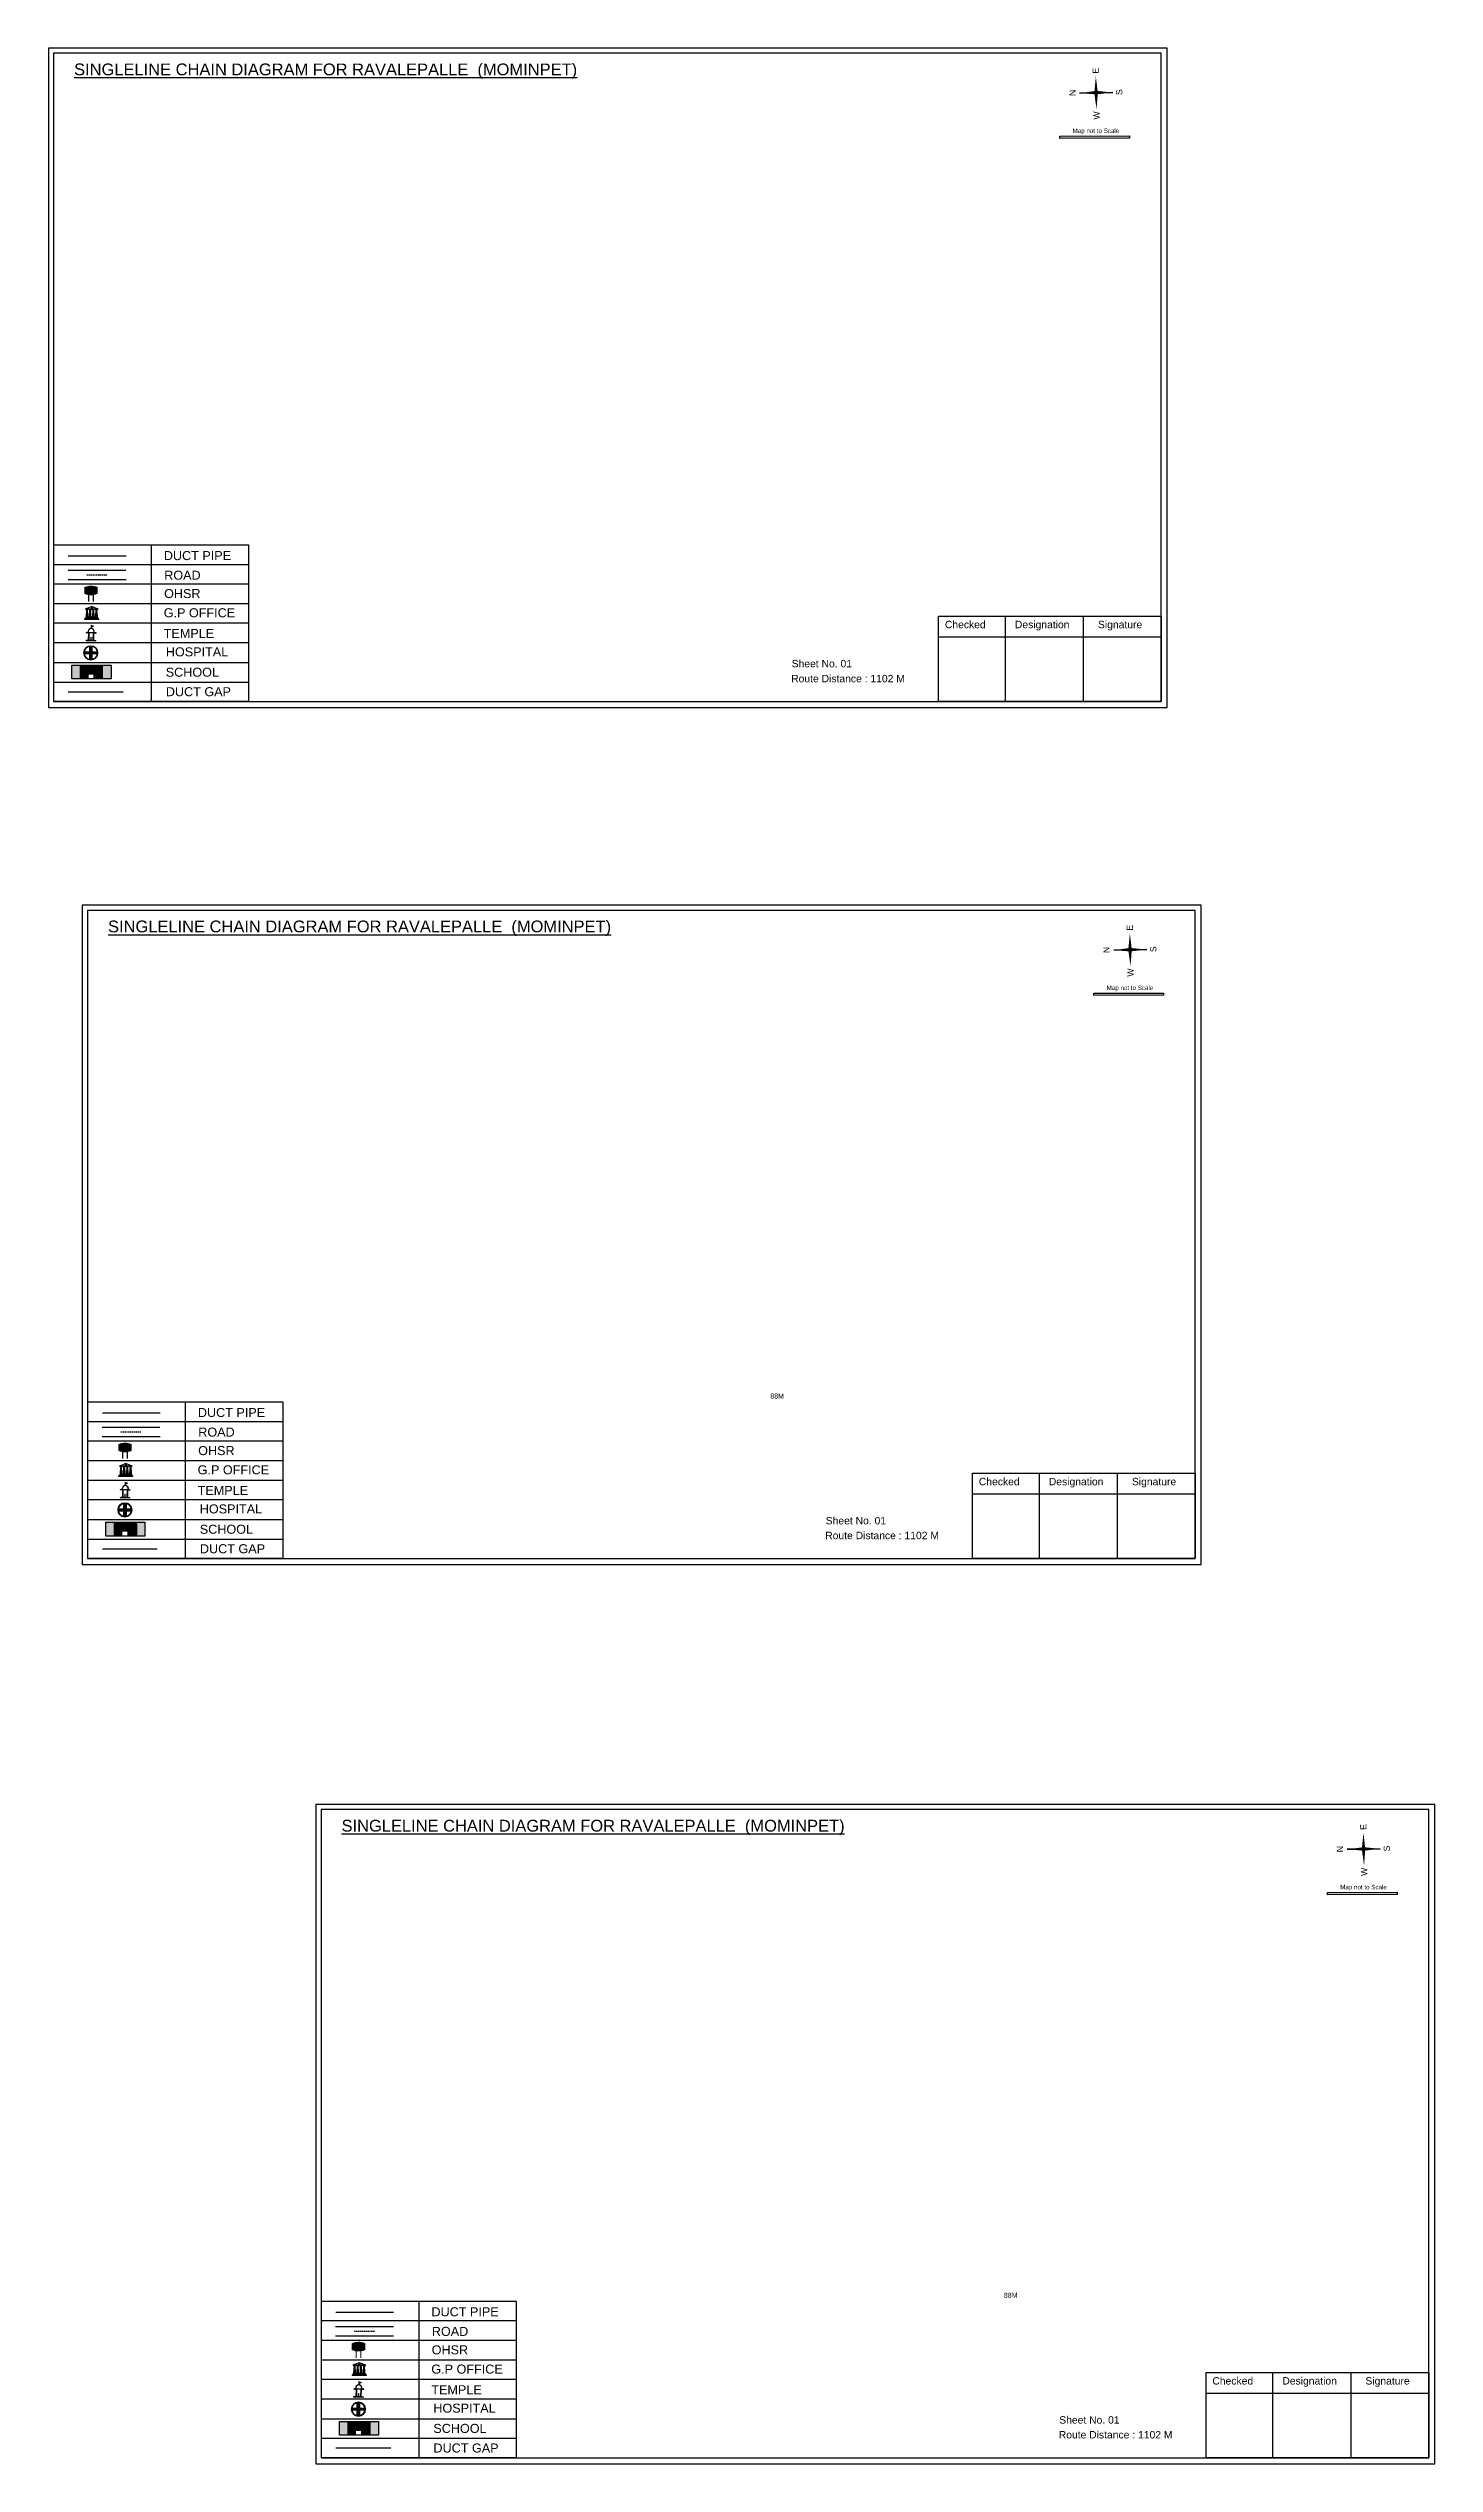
# Model space of a CAD drawing. Header units: inches. Extents: x -117 to 51867, y -12715 to 3423.
# Drawn here: x 9 to 1112, y -10215 to -8293 of the extents above; entities that cross this region are included whole.
import ezdxf

# ---------------------------------------------------------------- set-up
doc = ezdxf.new("R2010")
doc.units = ezdxf.units.IN
doc.header["$MEASUREMENT"] = 0
doc.linetypes.add('DASHEDX2', pattern=[1.5, 1, -0.5])
doc.layers.add('LANDMARK', color=7, linetype='Continuous')
doc.layers.add('OHT', color=7, linetype='Continuous')
doc.styles.get("Standard").update_dxf_attribs({"font": 'arial.ttf'})

msp = doc.modelspace()

# ---------------------------------------------------------------- texts
at = {"color": 242, "true_color": 0xcd2027}
for p in [(30, -8314.4), (57, -8996.4), (242.8, -9712)]:
    msp.add_text('%%USINGLELINE CHAIN DIAGRAM FOR RAVALEPALLE  (MOMINPET)', height=9.375, dxfattribs=at).set_placement(p)
for s, p in [('E', (845.3, -8313)), ('N', (826.8, -8330.9)), ('S', (864, -8330.1)), ('W', (846, -8349.6)), ('E', (872.4, -8995)), ('N', (853.8, -9012.9)), ('S', (891.1, -9012.1)), ('W', (873, -9031.6)), ('E', (1058.2, -9710.6)), ('N', (1039.6, -9728.4)), ('S', (1076.9, -9727.7)), ('W', (1058.9, -9747.2))]:
    msp.add_text(s, height=4.95, rotation=91.0063).set_placement(p)
for s, height, p in [('Map not to Scale', 3.542, (824.4, -8360.3)), ('DUCT PIPE', 7.18, (101.4, -8700.2)), ('OHSR', 7.18, (101.6, -8730.4)), ('ROAD ', 7.18, (101.7, -8715.8)), ('G.P OFFICE', 7.18, (101.3, -8745.7)), ('TEMPLE', 7.18, (101.3, -8762.1)), ('Checked', 5.89, (722.8, -8754.4)), ('Designation', 5.886, (778.5, -8754.4)), ('Signature', 5.89, (844.6, -8754.4)), ('HOSPITAL', 7.18, (103, -8776.8)), ('Sheet No. 01', 5.886, (600.9, -8785.5)), ('SCHOOL', 7.18, (102.9, -8793)), ('DUCT GAP', 7.18, (103, -8808.5)), ('Route Distance : 1102 M', 5.886, (600.5, -8797.4)), ('Map not to Scale', 3.542, (851.5, -9042.3)), ('DUCT PIPE', 7.18, (128.5, -9382.1)), ('88M', 4, (583.9, -9367.4)), ('ROAD ', 7.18, (128.8, -9397.7)), ('OHSR', 7.18, (128.7, -9412.4)), ('TEMPLE', 7.18, (128.3, -9444.1)), ('G.P OFFICE', 7.18, (128.3, -9427.7)), ('Checked', 5.89, (749.8, -9436.4)), ('Designation', 5.886, (805.5, -9436.4)), ('Signature', 5.89, (871.6, -9436.4)), ('HOSPITAL', 7.18, (130, -9458.8)), ('SCHOOL', 7.18, (130, -9475)), ('Sheet No. 01', 5.886, (628, -9467.5)), ('Route Distance : 1102 M', 5.886, (627.6, -9479.3)), ('DUCT GAP', 7.18, (130.1, -9490.5)), ('Map not to Scale', 3.542, (1037.3, -9757.9)), ('DUCT PIPE', 7.18, (314.3, -10097.7)), ('88M', 4, (769.7, -10083)), ('ROAD ', 7.18, (314.6, -10113.3)), ('OHSR', 7.18, (314.5, -10128)), ('G.P OFFICE', 7.18, (314.2, -10143.3)), ('Checked', 5.89, (935.6, -10152)), ('Designation', 5.886, (991.3, -10152)), ('Signature', 5.89, (1057.4, -10152)), ('TEMPLE', 7.18, (314.2, -10159.7)), ('HOSPITAL', 7.18, (315.8, -10174.4)), ('SCHOOL', 7.18, (315.8, -10190.5)), ('Sheet No. 01', 5.886, (813.8, -10183.1)), ('DUCT GAP', 7.18, (315.9, -10206.1)), ('Route Distance : 1102 M', 5.886, (813.4, -10194.9))]:
    msp.add_text(s, height=height).set_placement(p)

# ---------------------------------------------------------------- blocks, each defined once
blk = doc.blocks.new('OHT')
at = {"linetype": 'Continuous', "lineweight": 0, "true_color": 0x0ffffc}
blk.add_hatch(color=4, dxfattribs=at).paths.add_polyline_path([(0.01, 1), (0, 1, 0.101323), (-0.4, 0.92), (-0.4, 0.52, 0.194075), (0.4, 0.52), (0.4, 0.92, 0.097877)])
at = {"color": 4, "linetype": 'Continuous', "lineweight": 0, "true_color": 0x0ffffc, "flags": 128}
for points in [[(-0.4, 0.52), (-0.4, 0.92)], [(0.4, 0.52), (0.4, 0.92)]]:
    blk.add_lwpolyline(points, dxfattribs=at)
at = {"color": 4, "linetype": 'Continuous', "lineweight": 0, "true_color": 0x0ffffc, "const_width": 0.075, "flags": 128}
for points in [[(-0.15, 0), (-0.15, 0.48)], [(0.15, 0), (0.15, 0.47)]]:
    blk.add_lwpolyline(points, dxfattribs=at)
at = {"color": 4, "linetype": 'Continuous', "lineweight": 0, "true_color": 0x0ffffc}
for centre, radius, start, end in [((0.01, -0.02), 1.02, 67.3109, 113.4711), ((0, 1.51), 1.07, 247.7682, 291.7007)]:
    blk.add_arc(centre, radius, start, end, dxfattribs=at)
blk = doc.blocks.new('Government_Office')
at = {"linetype": 'Continuous', "lineweight": 0, "true_color": 0xff0000}
for points in [[(-0.5, 0.05), (0.5, 0.05), (0.5, 0), (-0.5, 0)], [(-0.45, 0.08), (-0.45, 0.12), (0.45, 0.12), (0.45, 0.08)], [(-0.4, 0.14), (-0.4, 0.18), (0.4, 0.18), (0.4, 0.14)]]:
    blk.add_hatch(color=1, dxfattribs=at).paths.add_polyline_path(points)
h = blk.add_hatch(color=1, dxfattribs=at)
h.paths.add_polyline_path([(0.44, 0.72), (0.45, 0.75), (0, 0.93), (-0.45, 0.75), (-0.44, 0.72)])
h.paths.add_polyline_path([(0.36, 0.75), (-0.36, 0.75), (0, 0.9)], flags=16)
h.paths.add_polyline_path([(0, 0.78, -1), (0, 0.87, -1)], flags=0)
h = blk.add_hatch(color=1, dxfattribs=at)
edge = h.paths.add_edge_path()
edge.add_line((-0.27, 0.2), (-0.3, 0.68))
edge.add_line((-0.3, 0.68), (-0.29, 0.68))
edge.add_arc((-0.28, 0.69), 0.0176, 225.304, 441.5659)
edge.add_line((-0.28, 0.7), (-0.39, 0.7))
edge.add_arc((-0.39, 0.69), 0.0176, 98.4341, 314.696)
edge.add_line((-0.38, 0.68), (-0.37, 0.68))
edge.add_line((-0.37, 0.68), (-0.4, 0.2))
edge.add_line((-0.4, 0.2), (-0.27, 0.2))
h = blk.add_hatch(color=1, dxfattribs=at)
edge = h.paths.add_edge_path()
edge.add_line((-0.05, 0.2), (-0.07, 0.68))
edge.add_line((-0.07, 0.68), (-0.07, 0.68))
edge.add_arc((-0.05, 0.69), 0.0176, 225.304, 441.5659)
edge.add_line((-0.05, 0.7), (-0.17, 0.7))
edge.add_arc((-0.17, 0.69), 0.0176, 98.4341, 314.696)
edge.add_line((-0.16, 0.68), (-0.15, 0.68))
edge.add_line((-0.15, 0.68), (-0.18, 0.2))
edge.add_line((-0.18, 0.2), (-0.05, 0.2))
h = blk.add_hatch(color=1, dxfattribs=at)
edge = h.paths.add_edge_path()
edge.add_arc((0, 0.83), 0.0467, 90, 270)
edge.add_arc((0, 0.83), 0.0467, 270, 450)
h = blk.add_hatch(color=1, dxfattribs=at)
edge = h.paths.add_edge_path()
edge.add_line((0.18, 0.2), (0.15, 0.68))
edge.add_line((0.15, 0.68), (0.16, 0.68))
edge.add_arc((0.17, 0.69), 0.0176, 225.304, 441.5659)
edge.add_line((0.17, 0.7), (0.05, 0.7))
edge.add_arc((0.05, 0.69), 0.0176, 98.4341, 314.696)
edge.add_line((0.07, 0.68), (0.07, 0.68))
edge.add_line((0.07, 0.68), (0.05, 0.2))
edge.add_line((0.05, 0.2), (0.18, 0.2))
h = blk.add_hatch(color=1, dxfattribs=at)
edge = h.paths.add_edge_path()
edge.add_line((0.4, 0.2), (0.37, 0.68))
edge.add_line((0.37, 0.68), (0.38, 0.68))
edge.add_arc((0.39, 0.69), 0.0176, 225.304, 441.5659)
edge.add_line((0.4, 0.7), (0.28, 0.7))
edge.add_arc((0.28, 0.69), 0.0176, 98.4341, 314.696)
edge.add_line((0.29, 0.68), (0.3, 0.68))
edge.add_line((0.3, 0.68), (0.27, 0.2))
edge.add_line((0.27, 0.2), (0.4, 0.2))
at = {"color": 1, "linetype": 'Continuous', "lineweight": 0, "true_color": 0xff0000, "flags": 128}
for points in [[(-0.5, 0.05), (0.5, 0.05), (0.5, 0), (-0.5, 0)], [(-0.45, 0.75), (-0.44, 0.72), (0.44, 0.72), (0.45, 0.75), (0, 0.93)], [(-0.45, 0.08), (-0.45, 0.12), (0.45, 0.12), (0.45, 0.08)], [(-0.4, 0.14), (-0.4, 0.18), (0.4, 0.18), (0.4, 0.14)], [(-0.36, 0.75), (0.36, 0.75), (0, 0.9)]]:
    blk.add_lwpolyline(points, close=True, dxfattribs=at)
for points in [[(-0.27, 0.2), (-0.3, 0.68), (-0.29, 0.68, 1.379694), (-0.28, 0.7), (-0.39, 0.7, 1.379694), (-0.38, 0.68), (-0.37, 0.68), (-0.4, 0.2)], [(-0.05, 0.2), (-0.07, 0.68), (-0.07, 0.68, 1.379694), (-0.05, 0.7), (-0.17, 0.7, 1.379694), (-0.16, 0.68), (-0.15, 0.68), (-0.18, 0.2)], [(0, 0.87, 1), (0, 0.78, 1)], [(0.18, 0.2), (0.15, 0.68), (0.16, 0.68, 1.379694), (0.17, 0.7), (0.05, 0.7, 1.379694), (0.07, 0.68), (0.07, 0.68), (0.05, 0.2)], [(0.4, 0.2), (0.37, 0.68), (0.38, 0.68, 1.379694), (0.4, 0.7), (0.28, 0.7, 1.379694), (0.29, 0.68), (0.3, 0.68), (0.27, 0.2)]]:
    blk.add_lwpolyline(points, format="xyb", close=True, dxfattribs=at)
blk = doc.blocks.new('Temple')
at = {"linetype": 'Continuous', "lineweight": 0, "true_color": 0xff0000}
h = blk.add_hatch(color=1, dxfattribs=at)
edge = h.paths.add_edge_path()
edge.add_line((0.17, 0.49), (0.22, 0.49))
edge.add_line((0.22, 0.49), (0.22, 0.5))
edge.add_line((0.22, 0.5), (0.31, 0.5))
edge.add_line((0.31, 0.5), (0.31, 0.53))
edge.add_line((0.31, 0.53), (0.26, 0.53))
edge.add_line((0.26, 0.53), (0.26, 0.54))
edge.add_line((0.26, 0.54), (0.2, 0.54))
edge.add_spline(control_points=[(0.2, 0.54), (0.2, 0.59), (0.19, 0.64), (0.14, 0.74), (0.09, 0.79), (0.03, 0.8), (0.02, 0.81), (0.01, 0.81)], knot_values=[4.712389, 4.712389, 4.712389, 4.712389, 5.278166, 5.278166, 6.117402, 6.117402, 6.223801, 6.223801, 6.223801, 6.223801], degree=3, periodic=0)
edge.add_line((0.01, 0.81), (0.01, 0.79))
edge.add_line((0.01, 0.79), (-0.01, 0.79))
edge.add_line((-0.01, 0.79), (-0.01, 0.81))
edge.add_spline(control_points=[(-0.01, 0.81), (-0.05, 0.8), (-0.1, 0.78), (-0.17, 0.7), (-0.2, 0.63), (-0.2, 0.55), (-0.2, 0.55), (-0.2, 0.54)], knot_values=[6.343965, 6.343965, 6.343965, 6.343965, 6.956638, 6.956638, 7.795874, 7.795874, 7.853982, 7.853982, 7.853982, 7.853982], degree=3, periodic=0)
edge.add_line((-0.2, 0.54), (-0.26, 0.54))
edge.add_line((-0.26, 0.54), (-0.26, 0.53))
edge.add_line((-0.26, 0.53), (-0.31, 0.53))
edge.add_line((-0.31, 0.53), (-0.31, 0.5))
edge.add_line((-0.31, 0.5), (-0.22, 0.5))
edge.add_line((-0.22, 0.5), (-0.22, 0.49))
edge.add_line((-0.22, 0.49), (-0.17, 0.49))
edge.add_line((-0.17, 0.49), (-0.17, 0.07))
edge.add_arc((-0.2, 0.07), 0.03, -90, 0, ccw=False)
edge.add_line((-0.2, 0.04), (-0.26, 0.04))
edge.add_line((-0.26, 0.04), (-0.26, 0.03))
edge.add_line((-0.26, 0.03), (-0.31, 0.03))
edge.add_line((-0.31, 0.03), (-0.31, 0))
edge.add_line((-0.31, 0), (0.31, 0))
edge.add_line((0.31, 0), (0.31, 0.03))
edge.add_line((0.31, 0.03), (0.26, 0.03))
edge.add_line((0.26, 0.03), (0.26, 0.04))
edge.add_line((0.26, 0.04), (0.2, 0.04))
edge.add_arc((0.2, 0.07), 0.03, 180, 270, ccw=False)
edge.add_line((0.17, 0.07), (0.17, 0.49))
h.paths.add_polyline_path([(0.12, 0.07, -0.414214), (0.1, 0.04), (0.05, 0.04), (0.05, 0.03), (-0.05, 0.03), (-0.05, 0.04), (-0.1, 0.04, -0.414214), (-0.12, 0.07), (-0.12, 0.5), (0.12, 0.5)], flags=16)
edge = h.paths.add_edge_path(flags=16)
edge.add_ellipse((0, 0.54), major_axis=(0, 0.242), ratio=0.722808, start_angle=270, end_angle=450, ccw=False)
edge.add_line((0.17, 0.54), (-0.17, 0.54))
h.paths.add_polyline_path([(0.01, 0.23), (0.01, 0.07), (-0.01, 0.07), (-0.01, 0.23)], flags=0)
at = {"linetype": 'Continuous', "lineweight": 0, "true_color": 0xe66000}
blk.add_hatch(color=32, dxfattribs=at).paths.add_polyline_path([(-0.01, 1), (0.15, 0.93), (0, 0.85)])
at = {"linetype": 'Continuous', "lineweight": 0, "true_color": 0xff0000}
h = blk.add_hatch(color=1, dxfattribs=at)
edge = h.paths.add_edge_path()
edge.add_line((0.01, 0.86), (0, 0.85))
edge.add_line((0, 0.85), (0, 0.93))
edge.add_line((0, 0.93), (-0.01, 0.93))
edge.add_line((-0.01, 0.93), (-0.01, 0.81))
edge.add_spline(control_points=[(-0.01, 0.81), (0, 0.81), (0, 0.81), (0.01, 0.81)], knot_values=[6.223801, 6.223801, 6.223801, 6.223801, 6.343965, 6.343965, 6.343965, 6.343965], degree=3, periodic=0)
edge.add_line((0.01, 0.81), (0.01, 0.86))
h = blk.add_hatch(color=1, dxfattribs=at)
edge = h.paths.add_edge_path()
edge.add_line((0.01, 0.79), (0.01, 0.81))
edge.add_spline(control_points=[(0.01, 0.81), (0, 0.81), (0, 0.81), (-0.01, 0.81)], knot_values=[6.223801, 6.223801, 6.223801, 6.223801, 6.343965, 6.343965, 6.343965, 6.343965], degree=3, periodic=0)
edge.add_line((-0.01, 0.81), (-0.01, 0.79))
edge.add_line((-0.01, 0.79), (0.01, 0.79))
at = {"color": 1, "linetype": 'Continuous', "lineweight": 0, "true_color": 0xff0000, "flags": 128}
blk.add_lwpolyline([(0.2, 0.54), (0.26, 0.54), (0.26, 0.53), (0.31, 0.53), (0.31, 0.5), (0.22, 0.5), (0.22, 0.49), (0.17, 0.49), (0.17, 0.07, 0.414214), (0.2, 0.04), (0.26, 0.04), (0.26, 0.03), (0.31, 0.03), (0.31, 0), (-0.31, 0), (-0.31, 0.03), (-0.26, 0.03), (-0.26, 0.04), (-0.2, 0.04, 0.414214), (-0.17, 0.07), (-0.17, 0.49), (-0.22, 0.49), (-0.22, 0.5), (-0.31, 0.5), (-0.31, 0.53), (-0.26, 0.53), (-0.26, 0.54), (-0.2, 0.54)], format="xyb", dxfattribs=at)
blk.add_lwpolyline([(-0.17, 0.54), (0.17, 0.54)], dxfattribs=at)
blk.add_lwpolyline([(0.12, 0.5), (0.12, 0.07, -0.414214), (0.1, 0.04), (0.05, 0.04), (0.05, 0.03), (-0.05, 0.03), (-0.05, 0.04), (-0.1, 0.04, -0.414214), (-0.12, 0.07), (-0.12, 0.5)], format="xyb", close=True, dxfattribs=at)
at = {"color": 32, "linetype": 'Continuous', "lineweight": 0, "true_color": 0xe66000, "flags": 128}
blk.add_lwpolyline([(-0.01, 1), (0.15, 0.93), (0, 0.85), (-0.01, 1)], dxfattribs=at)
at = {"color": 1, "linetype": 'Continuous', "lineweight": 0, "true_color": 0xff0000, "flags": 128}
for points in [[(0.01, 0.93), (-0.01, 0.93), (-0.01, 0.79), (0.01, 0.79)], [(0.01, 0.23), (-0.01, 0.23), (-0.01, 0.07), (0.01, 0.07)]]:
    blk.add_lwpolyline(points, close=True, dxfattribs=at)
at = {"color": 1, "linetype": 'Continuous', "lineweight": 0, "true_color": 0xff0000}
blk.add_ellipse((0, 0.54), major_axis=(0, 0.242), ratio=0.722808, start_param=4.712389, end_param=7.853982, dxfattribs=at)
blk.add_open_spline([(0.2, 0.54), (0.2, 0.59), (0.19, 0.64), (0.14, 0.74), (0.09, 0.79), (-0.02, 0.82), (-0.08, 0.79), (-0.17, 0.7), (-0.2, 0.63), (-0.2, 0.55), (-0.2, 0.55), (-0.2, 0.54)], degree=3, knots=[4.712389, 4.712389, 4.712389, 4.712389, 5.278166, 5.278166, 6.117402, 6.117402, 6.956638, 6.956638, 7.795874, 7.795874, 7.853982, 7.853982, 7.853982, 7.853982], dxfattribs=at)
blk = doc.blocks.new('*U36')
at = {"color": 0, "linetype": 'DASHEDX2', "transparency": 16777216}
blk.add_line((-8.2, 0), (8, 0), dxfattribs=at)
blk = doc.blocks.new('Hospital')
at = {"linetype": 'Continuous', "lineweight": 0, "true_color": 0x000000}
h = blk.add_hatch(color=18, dxfattribs=at)
h.paths.add_polyline_path([(-0.5, 0, 1), (0.5, 0, 1)])
h.paths.add_polyline_path([(0.45, 0, -1), (-0.45, 0, -1)], flags=16)
at = {"linetype": 'Continuous', "true_color": 0xff0000}
blk.add_hatch(color=1, dxfattribs=at).paths.add_polyline_path([(-0.39, 0.08), (-0.08, 0.08), (-0.08, 0.39), (0.08, 0.39), (0.08, 0.08), (0.39, 0.08), (0.39, -0.08), (0.08, -0.08), (0.08, -0.39), (-0.08, -0.39), (-0.08, -0.08), (-0.39, -0.08)])
at = {"color": 1, "linetype": 'Continuous', "true_color": 0xff0000, "flags": 128}
blk.add_lwpolyline([(-0.39, 0.08), (-0.08, 0.08), (-0.08, 0.39), (0.08, 0.39), (0.08, 0.08), (0.39, 0.08), (0.39, -0.08), (0.08, -0.08), (0.08, -0.39), (-0.08, -0.39), (-0.08, -0.08), (-0.39, -0.08)], close=True, dxfattribs=at)
at = {"color": 18, "linetype": 'Continuous', "lineweight": 0, "true_color": 0x000000}
for radius in [0.5, 0.446]:
    blk.add_circle((0, 0), radius, dxfattribs=at)
blk = doc.blocks.new('*U38')
at = {"color": 0, "linetype": 'DASHEDX2', "transparency": 16777216}
blk.add_line((-8.2, 0), (8, 0), dxfattribs=at)
blk = doc.blocks.new('*U40')
at = {"color": 0, "linetype": 'DASHEDX2', "transparency": 16777216}
blk.add_line((-8.2, 0), (8, 0), dxfattribs=at)

# ---------------------------------------------------------------- hatches: boundary and pattern name
at = {"true_color": 0x0093dd}
h = msp.add_hatch(color=142, dxfattribs=at)
h.dxf.hatch_style = 1
h.paths.add_polyline_path([(814.3, -8362.8), (814.3, -8364.7), (869.8, -8364.5), (869.8, -8362.7)])
at = {"true_color": 0xc8c92d}
h = msp.add_hatch(color=52, dxfattribs=at)
h.dxf.hatch_style = 1
h.paths.add_polyline_path([(34.4, -8783.7), (28.3, -8783.7), (28.3, -8794.8), (34.4, -8794.8)])
h.paths.add_polyline_path([(59.3, -8783.7), (53.1, -8783.7), (53.1, -8794.8), (59.3, -8794.8)])
at = {"true_color": 0x293189}
h = msp.add_hatch(color=177, dxfattribs=at)
h.dxf.hatch_style = 1
h.paths.add_polyline_path([(53.1, -8783.7), (34.4, -8783.7), (34.4, -8794.8), (41.5, -8794.8), (41.5, -8791.2), (45.3, -8791.2), (45.3, -8794.8), (53.1, -8794.8)])
h.paths.add_polyline_path([(37.1, -8786.2), (35.7, -8786.2), (35.7, -8785), (37.1, -8785)], flags=16)
h.paths.add_polyline_path([(50, -8786.2), (50, -8785), (51.4, -8785), (51.4, -8786.2)], flags=16)
at = {"true_color": 0x0093dd}
h = msp.add_hatch(color=142, dxfattribs=at)
h.dxf.hatch_style = 1
h.paths.add_polyline_path([(841.3, -9044.8), (841.3, -9046.6), (896.8, -9046.5), (896.8, -9044.7)])
at = {"true_color": 0xc8c92d}
h = msp.add_hatch(color=52, dxfattribs=at)
h.dxf.hatch_style = 1
h.paths.add_polyline_path([(61.5, -9465.7), (55.3, -9465.7), (55.3, -9476.8), (61.5, -9476.8)])
h.paths.add_polyline_path([(86.3, -9465.7), (80.2, -9465.7), (80.2, -9476.8), (86.3, -9476.8)])
at = {"true_color": 0x293189}
h = msp.add_hatch(color=177, dxfattribs=at)
h.dxf.hatch_style = 1
h.paths.add_polyline_path([(80.2, -9465.7), (61.5, -9465.7), (61.5, -9476.8), (68.5, -9476.8), (68.5, -9473.2), (72.4, -9473.2), (72.4, -9476.8), (80.2, -9476.8)])
h.paths.add_polyline_path([(64.2, -9468.2), (62.8, -9468.2), (62.8, -9466.9), (64.2, -9466.9)], flags=16)
h.paths.add_polyline_path([(77, -9468.2), (77, -9466.9), (78.4, -9466.9), (78.4, -9468.2)], flags=16)
at = {"true_color": 0x0093dd}
h = msp.add_hatch(color=142, dxfattribs=at)
h.dxf.hatch_style = 1
h.paths.add_polyline_path([(1027.1, -9760.4), (1027.1, -9762.2), (1082.6, -9762.1), (1082.6, -9760.3)])
at = {"true_color": 0xc8c92d}
h = msp.add_hatch(color=52, dxfattribs=at)
h.dxf.hatch_style = 1
h.paths.add_polyline_path([(247.3, -10181.3), (241.1, -10181.3), (241.1, -10192.4), (247.3, -10192.4)])
h.paths.add_polyline_path([(272.2, -10181.3), (266, -10181.3), (266, -10192.4), (272.2, -10192.4)])
at = {"true_color": 0x293189}
h = msp.add_hatch(color=177, dxfattribs=at)
h.dxf.hatch_style = 1
h.paths.add_polyline_path([(266, -10181.3), (247.3, -10181.3), (247.3, -10192.4), (254.3, -10192.4), (254.3, -10188.8), (258.2, -10188.8), (258.2, -10192.4), (266, -10192.4)])
h.paths.add_polyline_path([(250, -10183.8), (248.6, -10183.8), (248.6, -10182.5), (250, -10182.5)], flags=16)
h.paths.add_polyline_path([(262.9, -10183.8), (262.9, -10182.5), (264.2, -10182.5), (264.2, -10183.8)], flags=16)

# ---------------------------------------------------------------- linework, layer by layer
for p, q in [((856.3, -8328.1), (830, -8328.6)), ((830, -8328.6), (856.3, -8328.1)), ((856.3, -8328.1), (830, -8328.6)), ((843.2, -8328.3), (856.3, -8328.1)), ((13.6, -8688.3), (13.6, -8811.5)), ((169.1, -8703.9), (13.6, -8703.9)), ((91.4, -8688.3), (91.4, -8812.7)), ((169.1, -8719.4), (13.6, -8719.4)), ((25.3, -8708.2), (71.1, -8708.2)), ((25.3, -8715.7), (71.4, -8715.7)), ((169.1, -8735), (13.6, -8735)), ((169.1, -8750.5), (13.6, -8750.5)), ((169.1, -8766.1), (13.6, -8766.1)), ((13.6, -8781.6), (169.1, -8781.6)), ((13.6, -8797.2), (169.1, -8797.2)), ((13.6, -8811.5), (13.6, -8812.7)), ((13.6, -8811.8), (13.6, -8812.7)), ((169.1, -8812.7), (13.6, -8812.7)), ((883.4, -9010.1), (857.1, -9010.6)), ((857.1, -9010.6), (883.4, -9010.1)), ((883.4, -9010.1), (857.1, -9010.6)), ((870.2, -9010.3), (883.4, -9010.1)), ((40.7, -9370.3), (40.7, -9493.5)), ((118.4, -9370.3), (118.4, -9494.7)), ((196.2, -9385.8), (40.7, -9385.8)), ((52.3, -9390.1), (98.2, -9390.1)), ((52.3, -9397.7), (98.4, -9397.7)), ((196.2, -9401.4), (40.7, -9401.4)), ((196.2, -9417), (40.7, -9417)), ((196.2, -9432.5), (40.7, -9432.5)), ((196.2, -9448.1), (40.7, -9448.1)), ((40.7, -9463.6), (196.2, -9463.6)), ((40.6, -9493.7), (40.6, -9494.7)), ((40.7, -9479.2), (196.2, -9479.2)), ((40.7, -9493.5), (40.7, -9494.7)), ((196.2, -9494.7), (40.7, -9494.7)), ((1069.2, -9725.7), (1042.9, -9726.1)), ((1042.9, -9726.1), (1069.2, -9725.7)), ((1069.2, -9725.7), (1042.9, -9726.1)), ((1056.1, -9725.9), (1069.2, -9725.7)), ((226.5, -10085.9), (226.5, -10209.1)), ((304.2, -10085.9), (304.2, -10210.3)), ((382, -10101.4), (226.5, -10101.4)), ((238.1, -10105.7), (284, -10105.7)), ((382, -10117), (226.5, -10117)), ((238.1, -10113.2), (284.2, -10113.2)), ((382, -10132.5), (226.5, -10132.5)), ((382, -10148.1), (226.5, -10148.1)), ((382, -10163.6), (226.5, -10163.6)), ((226.5, -10179.2), (382, -10179.2)), ((226.5, -10194.7), (382, -10194.7)), ((226.5, -10209.1), (226.5, -10210.3)), ((226.5, -10209.3), (226.5, -10210.3)), ((382, -10210.3), (226.5, -10210.3))]:
    msp.add_line(p, q)
at = {"color": 1}
for p, q in [((830, -8328.6), (843.2, -8328.3)), ((857.1, -9010.6), (870.2, -9010.3)), ((1042.9, -9726.1), (1056.1, -9725.9))]:
    msp.add_line(p, q, dxfattribs=at)
at = {"color": 242, "true_color": 0xcd2027}
for p, q in [((770.7, -8744.9), (770.7, -8812.8)), ((832.9, -8744.9), (832.9, -8812.8)), ((717.7, -8761.3), (894.9, -8761.3)), ((797.7, -9426.9), (797.7, -9494.8)), ((859.9, -9426.9), (859.9, -9494.8)), ((744.7, -9443.3), (922, -9443.3)), ((983.5, -10142.4), (983.5, -10210.3)), ((1045.7, -10142.4), (1045.7, -10210.3)), ((930.6, -10158.9), (1107.8, -10158.9))]:
    msp.add_line(p, q, dxfattribs=at)
for points in [[(9.5, -8292.9), (9.5, -8817.4), (899.6, -8817.4), (899.6, -8292.9)], [(13.6, -8296.9), (13.6, -8812.7), (894.9, -8812.7), (894.9, -8296.9)], [(59.4, -8783.7), (59.4, -8794.8), (28.3, -8794.8), (28.3, -8783.7)], [(37.1, -8785), (37.1, -8786.2), (35.7, -8786.2), (35.7, -8785)], [(50, -8786.2), (50, -8785), (51.4, -8785), (51.4, -8786.2)], [(36.5, -8974.9), (36.5, -9499.4), (926.7, -9499.4), (926.7, -8974.9)], [(40.6, -8978.9), (40.6, -9494.7), (922, -9494.7), (922, -8978.9)], [(86.4, -9465.7), (86.4, -9476.8), (55.3, -9476.8), (55.3, -9465.7)], [(64.2, -9466.9), (64.2, -9468.2), (62.8, -9468.2), (62.8, -9466.9)], [(77, -9468.2), (77, -9466.9), (78.4, -9466.9), (78.4, -9468.2)], [(222.3, -9690.5), (222.3, -10215), (1112.5, -10215), (1112.5, -9690.5)], [(226.5, -9694.5), (226.5, -10210.3), (1107.8, -10210.3), (1107.8, -9694.5)], [(272.2, -10181.3), (272.2, -10192.4), (241.1, -10192.4), (241.1, -10181.3)], [(250, -10182.5), (250, -10183.8), (248.6, -10183.8), (248.6, -10182.5)], [(262.9, -10183.8), (262.9, -10182.5), (264.2, -10182.5), (264.2, -10183.8)]]:
    msp.add_lwpolyline(points, close=True)
at = {"color": 142, "true_color": 0x0093dd}
for points in [[(869.8, -8364.5), (814.3, -8364.7), (814.3, -8362.8), (869.8, -8362.7), (869.8, -8364.5)], [(896.8, -9046.5), (841.3, -9046.6), (841.3, -9044.8), (896.8, -9044.7), (896.8, -9046.5)], [(1082.6, -9762.1), (1027.1, -9762.2), (1027.1, -9760.4), (1082.6, -9760.3), (1082.6, -9762.1)]]:
    msp.add_lwpolyline(points, dxfattribs=at)
for points in [[(169.1, -8812.7), (169.1, -8688.3), (13.6, -8688.3)], [(40.1, -8794.8), (40.1, -8790.7), (46.6, -8790.7), (46.6, -8794.8)], [(196.2, -9494.7), (196.2, -9370.3), (40.7, -9370.3)], [(67.2, -9476.8), (67.2, -9472.7), (73.7, -9472.7), (73.7, -9476.8)], [(382, -10210.3), (382, -10085.9), (226.5, -10085.9)], [(253, -10192.4), (253, -10188.3), (259.5, -10188.3), (259.5, -10192.4)]]:
    msp.add_lwpolyline(points)
at = {"color": 242, "true_color": 0xcd2027}
for points in [[(894.9, -8812.8), (717.7, -8812.8), (717.7, -8744.9), (894.9, -8744.9)], [(922, -9494.8), (744.7, -9494.8), (744.7, -9426.9), (922, -9426.9)], [(1107.8, -10210.3), (930.6, -10210.3), (930.6, -10142.4), (1107.8, -10142.4)]]:
    msp.add_lwpolyline(points, close=True, dxfattribs=at)
for points in [[(844.5, -8328.3), (841.7, -8328.4), (842.9, -8315.2)], [(844.5, -8328.3), (841.7, -8328.4), (842.9, -8315.2)], [(844.5, -8328.3), (841.7, -8328.4), (843.4, -8341.5)], [(844.5, -8328.3), (841.7, -8328.4), (843.4, -8341.5)], [(843.2, -8329.6), (843.2, -8326.8), (856.3, -8328.1)], [(843.2, -8329.6), (843.2, -8326.8), (856.3, -8328.1)], [(871.5, -9010.3), (868.7, -9010.3), (870, -8997.2)], [(871.5, -9010.3), (868.7, -9010.3), (870, -8997.2)], [(871.5, -9010.3), (868.7, -9010.3), (870.5, -9023.5)], [(871.5, -9010.3), (868.7, -9010.3), (870.5, -9023.5)], [(870.3, -9011.6), (870.2, -9008.8), (883.4, -9010.1)], [(870.3, -9011.6), (870.2, -9008.8), (883.4, -9010.1)], [(1057.3, -9725.9), (1054.5, -9725.9), (1055.8, -9712.8)], [(1057.3, -9725.9), (1054.5, -9725.9), (1055.8, -9712.8)], [(1056.1, -9727.2), (1056, -9724.4), (1069.2, -9725.7)], [(1056.1, -9727.2), (1056, -9724.4), (1069.2, -9725.7)], [(1057.3, -9725.9), (1054.5, -9725.9), (1056.3, -9739.1)], [(1057.3, -9725.9), (1054.5, -9725.9), (1056.3, -9739.1)]]:
    msp.add_solid(points)
at = {"color": 1}
for points in [[(843.2, -8329.6), (843.2, -8326.8), (830, -8328.6)], [(843.2, -8329.6), (843.2, -8326.8), (830, -8328.6)], [(870.3, -9011.6), (870.2, -9008.8), (857.1, -9010.6)], [(870.3, -9011.6), (870.2, -9008.8), (857.1, -9010.6)], [(1056.1, -9727.2), (1056, -9724.4), (1042.9, -9726.1)], [(1056.1, -9727.2), (1056, -9724.4), (1042.9, -9726.1)]]:
    msp.add_solid(points, dxfattribs=at)
at = {"layer": 'OHT', "color": 5}
for p, q in [((25.4, -8696.8), (71.3, -8696.8)), ((52.5, -9378.8), (98.4, -9378.8)), ((238.3, -10094.3), (284.2, -10094.3))]:
    msp.add_line(p, q, dxfattribs=at)
at = {"layer": 'OHT', "color": 1}
for p, q in [((25.4, -8805), (69, -8805)), ((52.5, -9486.9), (96.1, -9486.9)), ((238.3, -10202.5), (281.9, -10202.5))]:
    msp.add_line(p, q, dxfattribs=at)

# ---------------------------------------------------------------- block references
at = {"linetype": 'DASHEDX2'}
for name, p in [('*U36', (48.3, -8711.9)), ('*U38', (75.3, -9393.9)), ('*U40', (261.1, -10109.5))]:
    msp.add_blockref(name, p, dxfattribs=at)
at = {"layer": 'LANDMARK'}
for name, p, xscale, yscale, zscale in [('Government_Office', (44, -8747.4), 11.32114773247135, 11.32114773247135, 11.32114773247135), ('Hospital', (43.3, -8774), 11.41772014427468, 11.41772014427468, 11.41772014427468), ('Government_Office', (71.1, -9429.4), 11.32114773247135, 11.32114773247135, 11.32114773247135), ('Hospital', (70.4, -9456), 11.41772014427468, 11.41772014427468, 11.41772014427468), ('Government_Office', (256.9, -10144.9), 11.32114773247135, 11.32114773247135, 11.32114773247135), ('Hospital', (256.2, -10171.6), 11.41772014427468, 11.41772014427468, 11.41772014427468)]:
    msp.add_blockref(name, p, dxfattribs=dict(at, xscale=xscale, yscale=yscale, zscale=zscale))
at = {"layer": 'LANDMARK', "xscale": 12.62452535729322, "yscale": 12.62452535729322, "zscale": 12.62452535729322, "rotation": 358.3713438591284}
for p in [(43.4, -8764.5), (70.5, -9446.5), (256.3, -10162.1)]:
    msp.add_blockref('Temple', p, dxfattribs=at)
at = {"layer": 'OHT', "xscale": 12.45189723782068, "yscale": 12.45189723782068, "zscale": 12.45189723782068}
for p in [(43.4, -8733.3), (70.5, -9415.3), (256.3, -10130.8)]:
    msp.add_blockref('OHT', p, dxfattribs=at)

msp.set_redraw_order([(e.dxf.handle, doc.entitydb.next_handle()) for e in msp.query("TEXT MTEXT ATTDEF DIMENSION ARC_DIMENSION")])  # texts and dimensions are drawn at this point

doc.saveas('drawing.dxf')
